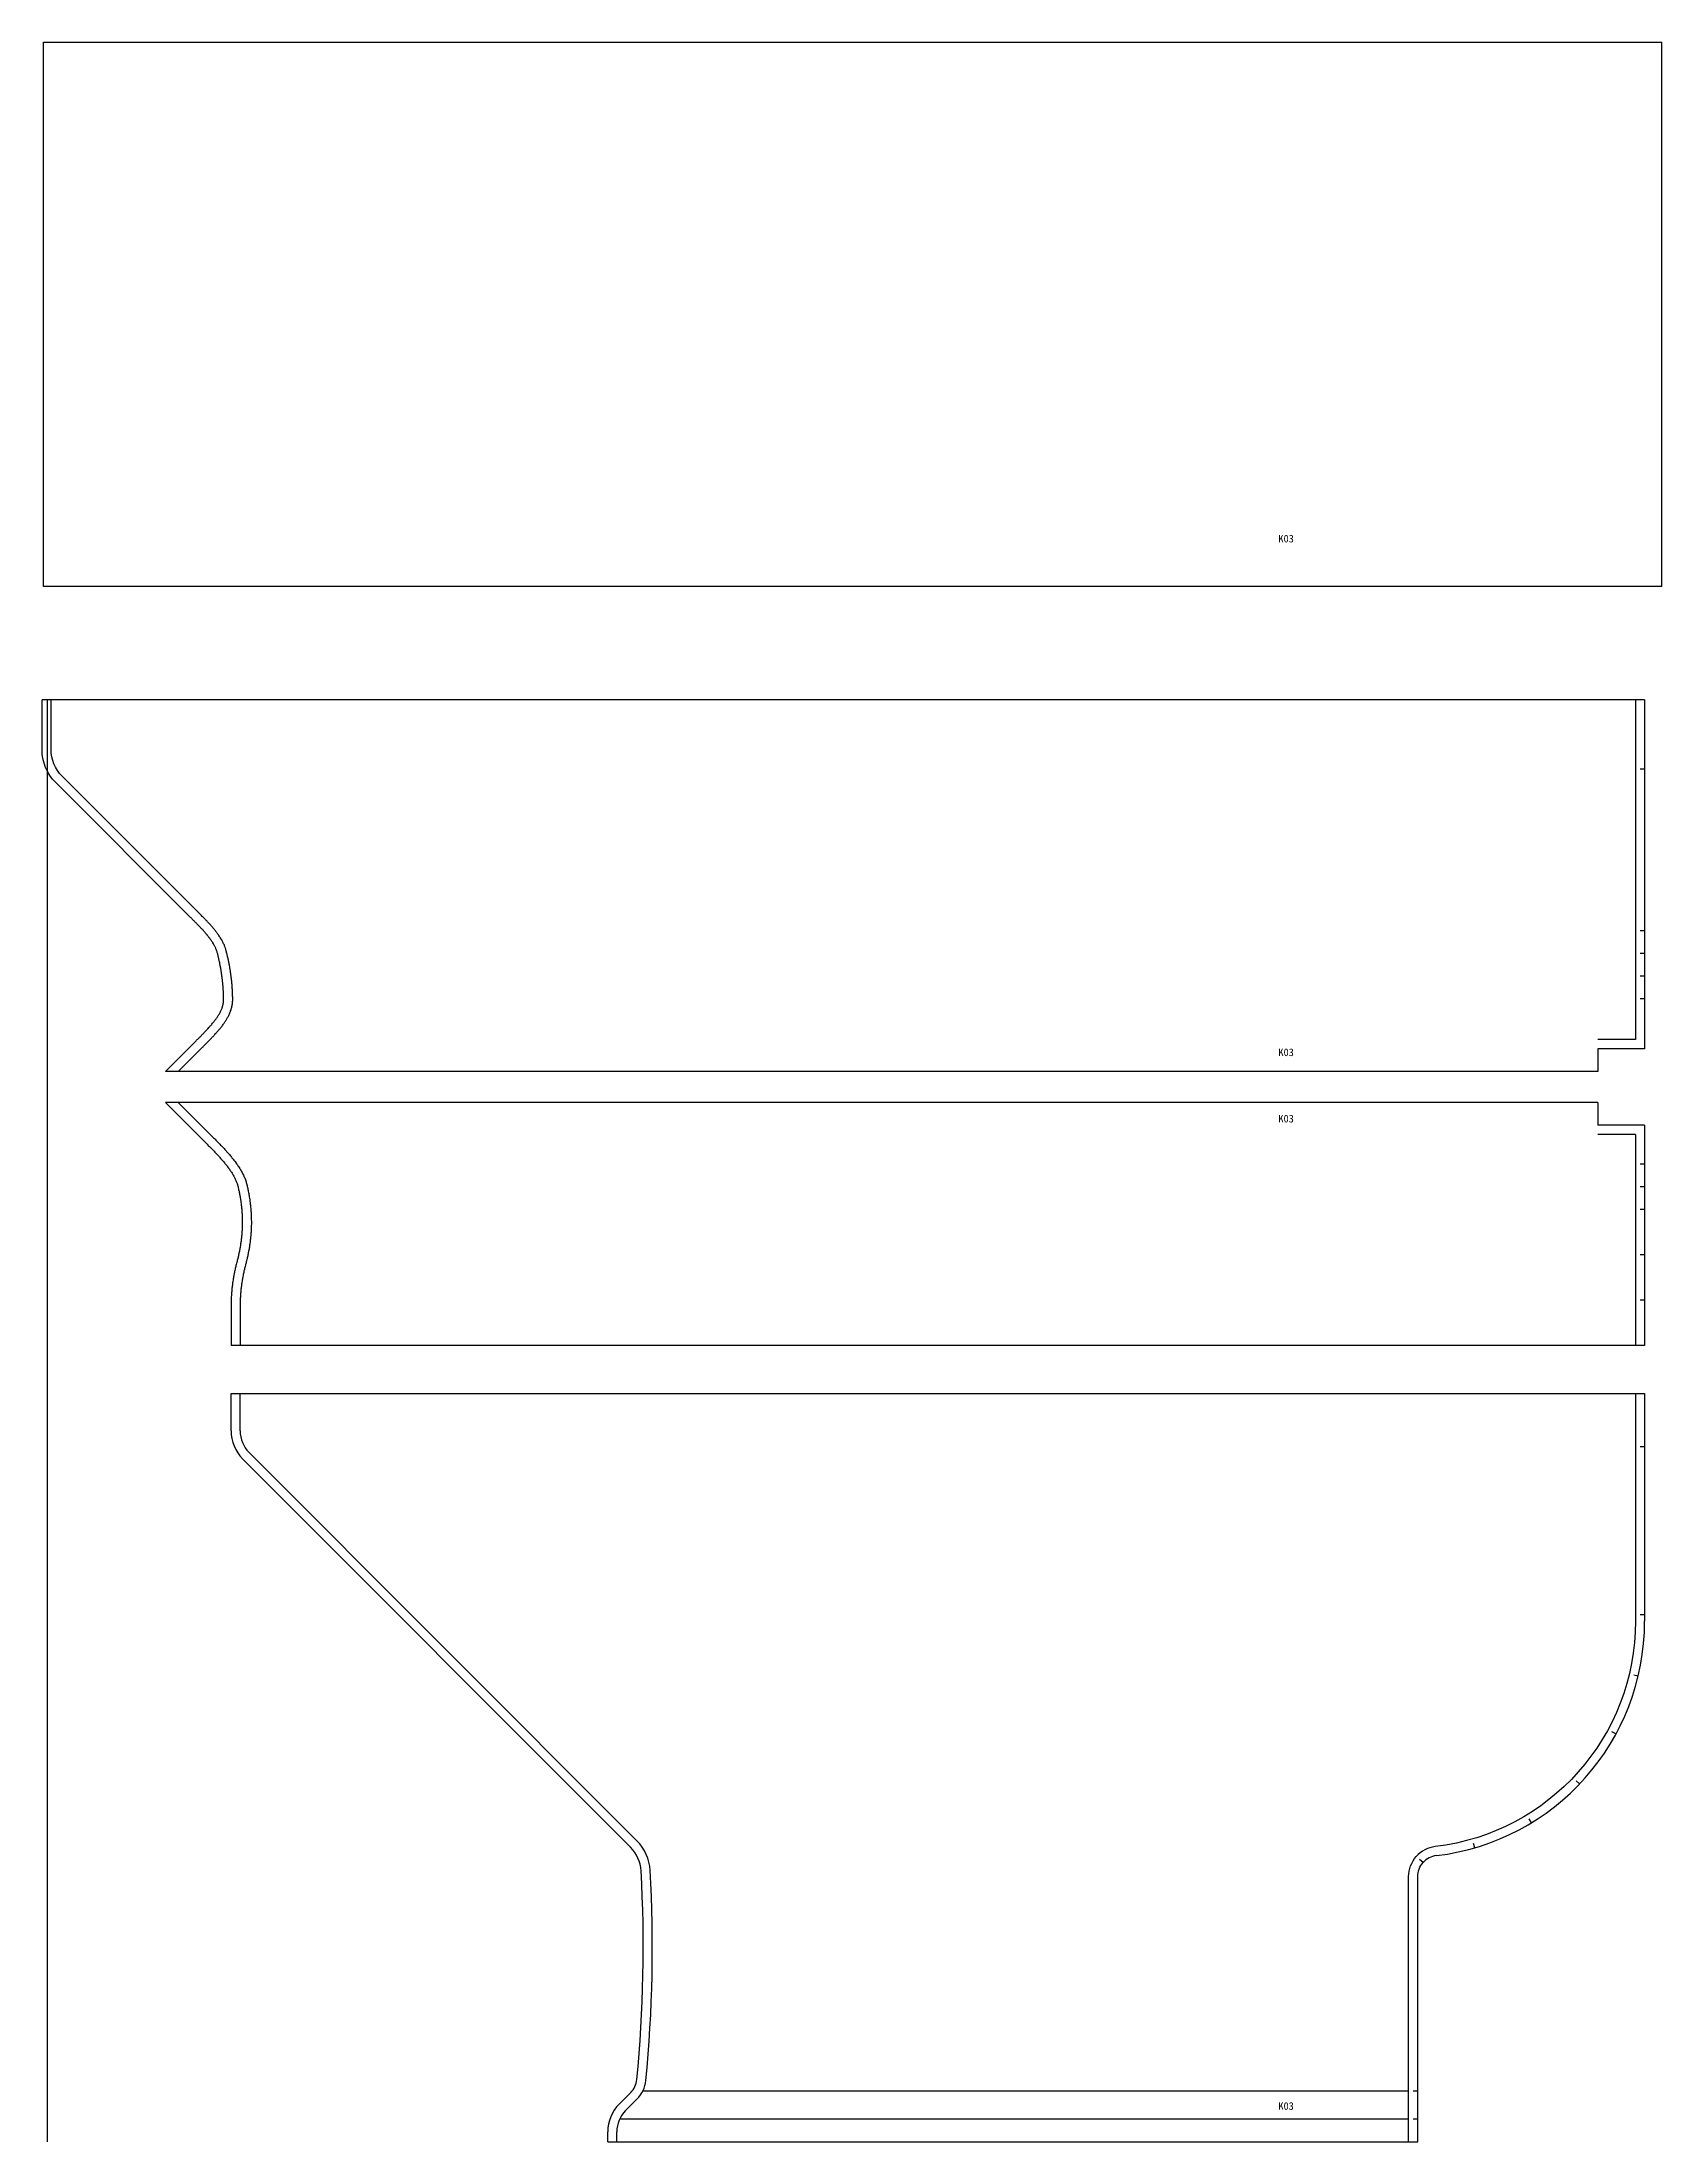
# Model space of a CAD drawing. Header units: millimetres. Extents: x 1211946 to 1266258, y -418433 to -400124.
# Drawn here: x 1259556 to 1261698, y -414255 to -411478 of the extents above; entities that cross this region are included whole.
import ezdxf

# ---------------------------------------------------------------- set-up
doc = ezdxf.new("R2010")
doc.units = ezdxf.units.MM
doc.header["$LTSCALE"] = 5
doc.layers.add('文字', color=7, linetype='Continuous')
doc.layers.add('缝头内线', color=1, linetype='Continuous')
doc.styles.add('宋体', font='')
doc.styles.get('宋体').set_extended_font_data('SimSun')

msp = doc.modelspace()

# ---------------------------------------------------------------- texts
at = {"layer": '文字', "color": 3, "char_height": 10, "attachment_point": 5, "style": '宋体'}
for insert in [(1261201.04, -412134.76), (1261201.04, -412814.01), (1261201.04, -412901.77), (1261201.04, -414207.41)]:
    msp.add_mtext('K03', dxfattribs=dict(at, insert=insert))

# ---------------------------------------------------------------- linework, layer by layer
for p, q in [((1259558.02, -412197.93), (1259558.02, -411477.93)), ((1259558.02, -411477.93), (1261698.02, -411477.93)), ((1261698.02, -412197.93), (1261698.02, -411477.93)), ((1261698.02, -412197.93), (1259558.02, -412197.93)), ((1261675.02, -412347.89), (1259556.02, -412347.89)), ((1261675.02, -412347.89), (1261675.02, -412809.13)), ((1261613.02, -412809.13), (1261613.02, -412839.28)), ((1261675.02, -412809.13), (1261613.02, -412809.13)), ((1261613.02, -412839.28), (1259719.19, -412839.28)), ((1261613.02, -412880.28), (1259719.19, -412880.28)), ((1261613.02, -412880.28), (1261613.02, -412910.44)), ((1261675.02, -412910.44), (1261613.02, -412910.44)), ((1261675.02, -412910.44), (1261675.02, -413201.68)), ((1261675.02, -413201.68), (1259806.02, -413201.68)), ((1259806.02, -413264.92), (1261675.02, -413264.92)), ((1261675.02, -413264.92), (1261675.02, -413566.32)), ((1260334.17, -413865.12), (1259821.22, -413351.39)), ((1260319.25, -414204.7), (1260334.46, -414189.49)), ((1260304.02, -414254.9), (1260304.02, -414241.47)), ((1260304.02, -414254.9), (1261375.02, -414254.9))]:
    msp.add_line(p, q)
at = {"color": 2}
for p, q in [((1261675.02, -412439.52), (1261669.02, -412439.52)), ((1261675.02, -412653.08), (1261669.02, -412653.08)), ((1261675.02, -412683.08), (1261669.02, -412683.08)), ((1261675.02, -412713.08), (1261669.02, -412713.08)), ((1261675.02, -412743.08), (1261669.02, -412743.08)), ((1261675.02, -412961.68), (1261669.02, -412961.68)), ((1261675.02, -412991.68), (1261669.02, -412991.68)), ((1261675.02, -413021.68), (1261669.02, -413021.68)), ((1261675.02, -413081.68), (1261669.02, -413081.68)), ((1261675.02, -413141.68), (1261669.02, -413141.68)), ((1261675.02, -413335.62), (1261669.02, -413335.62)), ((1261675.02, -413557.84), (1261669.02, -413557.84)), ((1261666.46, -413638.88), (1261660.63, -413637.49)), ((1261637.16, -413715.28), (1261631.89, -413712.41)), ((1261589.01, -413781.43), (1261584.66, -413777.29)), ((1261525.31, -413832.78), (1261522.19, -413827.66)), ((1261450.46, -413865.81), (1261448.78, -413860.05)), ((1261382.09, -413885.36), (1261377.6, -413881.37)), ((1261375.02, -414187.9), (1261369.02, -414187.9)), ((1261375.02, -414224.9), (1261369.02, -414224.9))]:
    msp.add_line(p, q, dxfattribs=at)
for points in [[(1259719.19, -412839.28), (1259759.67, -412798.79), (1259760.46, -412798), (1259761.26, -412797.21), (1259762.05, -412796.41), (1259762.84, -412795.62), (1259763.62, -412794.83), (1259764.4, -412794.05), (1259765.19, -412793.26), (1259765.6, -412792.84), (1259766.74, -412791.69), (1259767.51, -412790.9), (1259768.28, -412790.12), (1259769.04, -412789.33), (1259769.8, -412788.55), (1259770.56, -412787.76), (1259771.32, -412786.97), (1259772.06, -412786.19), (1259772.81, -412785.4), (1259773.55, -412784.61), (1259774.28, -412783.83), (1259775.01, -412783.04), (1259775.73, -412782.25), (1259776.67, -412781.21), (1259777.15, -412780.67), (1259777.86, -412779.87), (1259778.56, -412779.08), (1259779.25, -412778.29), (1259779.93, -412777.49), (1259780.6, -412776.7), (1259781.53, -412775.59), (1259781.93, -412775.1), (1259782.58, -412774.29), (1259783.22, -412773.49), (1259783.86, -412772.68), (1259784.48, -412771.88), (1259785.08, -412771.07), (1259785.77, -412770.14), (1259786.27, -412769.45), (1259786.85, -412768.64), (1259787.41, -412767.82), (1259787.96, -412767.01), (1259788.5, -412766.19), (1259789.03, -412765.36), (1259789.31, -412764.92), (1259790.04, -412763.72), (1259790.51, -412762.92), (1259790.97, -412762.1), (1259791.41, -412761.28), (1259791.85, -412760.45), (1259792.12, -412759.9), (1259792.65, -412758.81), (1259793.02, -412758.01), (1259793.37, -412757.19), (1259793.7, -412756.37), (1259794.03, -412755.53), (1259794.15, -412755.19), (1259794.59, -412753.91), (1259794.83, -412753.13), (1259795.06, -412752.32), (1259795.27, -412751.52), (1259795.48, -412750.62), (1259795.62, -412749.92), (1259795.77, -412749.12), (1259795.89, -412748.33), (1259795.98, -412747.59), (1259796.09, -412746.31), (1259796.11, -412746.03), (1259796.14, -412745.16), (1259796.15, -412744.27), (1259796.15, -412743.32), (1259796.14, -412742.3), (1259796.12, -412741.41), (1259796.09, -412740.14), (1259796.07, -412739.05), (1259796.04, -412737.97), (1259796, -412736.9), (1259795.95, -412735.63), (1259795.92, -412734.77), (1259795.87, -412733.7), (1259795.81, -412732.64), (1259795.75, -412731.57), (1259795.69, -412730.49), (1259795.65, -412729.94), (1259795.54, -412728.35), (1259795.46, -412727.29), (1259795.38, -412726.22), (1259795.29, -412725.15), (1259795.21, -412724.2), (1259795.1, -412723.02), (1259795, -412721.95), (1259794.89, -412720.89), (1259794.78, -412719.83), (1259794.63, -412718.46), (1259794.54, -412717.69), (1259794.41, -412716.63), (1259794.28, -412715.56), (1259794.15, -412714.5), (1259794.01, -412713.43), (1259793.91, -412712.75), (1259793.71, -412711.31), (1259793.56, -412710.25), (1259793.4, -412709.19), (1259793.24, -412708.13), (1259793.06, -412707.01), (1259792.9, -412706.01), (1259792.72, -412704.95), (1259792.54, -412703.89), (1259792.35, -412702.84), (1259792.07, -412701.26), (1259791.97, -412700.72), (1259791.77, -412699.66), (1259791.57, -412698.61), (1259791.36, -412697.55), (1259791.14, -412696.5), (1259790.94, -412695.53), (1259790.71, -412694.4), (1259790.48, -412693.35), (1259790.25, -412692.29), (1259790.02, -412691.24), (1259789.68, -412689.76), (1259789.53, -412689.14), (1259789.29, -412688.09), (1259789.04, -412687.04), (1259788.78, -412686.01), (1259788.53, -412684.98), (1259788.29, -412684.07), (1259788, -412682.96), (1259787.75, -412682.01), (1259787.48, -412681.1), (1259787.23, -412680.27), (1259786.8, -412678.99), (1259786.69, -412678.67), (1259786.38, -412677.85), (1259786.05, -412677.06), (1259785.7, -412676.26), (1259785.34, -412675.46), (1259784.8, -412674.36), (1259784.52, -412673.81), (1259784.09, -412672.97), (1259783.64, -412672.15), (1259783.17, -412671.32), (1259782.71, -412670.52), (1259781.98, -412669.32), (1259781.71, -412668.88), (1259781.17, -412668.05), (1259780.64, -412667.24), (1259780.09, -412666.42), (1259779.53, -412665.61), (1259778.95, -412664.8), (1259778.45, -412664.11), (1259777.76, -412663.17), (1259777.15, -412662.37), (1259776.53, -412661.56), (1259775.9, -412660.76), (1259775.26, -412659.96), (1259774.6, -412659.15), (1259774.2, -412658.66), (1259773.28, -412657.55), (1259772.61, -412656.76), (1259771.92, -412655.96), (1259771.23, -412655.17), (1259770.54, -412654.37), (1259769.83, -412653.58), (1259769.34, -412653.03), (1259768.4, -412652), (1259767.68, -412651.21), (1259766.95, -412650.42), (1259766.22, -412649.63), (1259765.48, -412648.85), (1259764.74, -412648.06), (1259763.99, -412647.28), (1259763.23, -412646.49), (1259762.48, -412645.7), (1259761.72, -412644.92), (1259760.95, -412644.13), (1259760.18, -412643.35), (1259759.41, -412642.56), (1259758.28, -412641.41), (1259757.86, -412640.99), (1259757.08, -412640.2), (1259756.29, -412639.41), (1259755.5, -412638.62), (1259754.72, -412637.83), (1259753.93, -412637.04), (1259753.14, -412636.25), (1259752.34, -412635.45), (1259574.18, -412457.29, -0.1989124), (1259556.02, -412413.45), (1259556.02, -412347.89)], [(1261375.02, -414254.9), (1261375.02, -413903.96, -0.1836328), (1261382.09, -413885.36, -0.1836328)]]:
    msp.add_lwpolyline(points, format="xyb")
for points in [[(1259719.19, -412880.28), (1259769.82, -412930.92), (1259770.76, -412931.85), (1259771.69, -412932.79), (1259772.62, -412933.72), (1259773.55, -412934.65), (1259774.47, -412935.58), (1259775.39, -412936.51), (1259776.32, -412937.43), (1259777.27, -412938.4), (1259778.15, -412939.29), (1259779.06, -412940.22), (1259779.97, -412941.14), (1259780.88, -412942.07), (1259781.78, -412943), (1259782.68, -412943.93), (1259783.57, -412944.85), (1259784.46, -412945.78), (1259785.35, -412946.71), (1259786.23, -412947.65), (1259787.11, -412948.58), (1259787.98, -412949.51), (1259788.84, -412950.45), (1259789.7, -412951.38), (1259790.56, -412952.32), (1259791.2, -412953.04), (1259792.25, -412954.2), (1259793.08, -412955.15), (1259793.9, -412956.09), (1259794.72, -412957.04), (1259795.54, -412957.99), (1259796.34, -412958.93), (1259797.38, -412960.19), (1259797.92, -412960.84), (1259798.7, -412961.81), (1259799.46, -412962.77), (1259800.22, -412963.73), (1259800.97, -412964.7), (1259801.7, -412965.67), (1259802.43, -412966.65), (1259802.78, -412967.13), (1259803.85, -412968.61), (1259804.53, -412969.58), (1259805.2, -412970.56), (1259805.86, -412971.55), (1259806.49, -412972.52), (1259807.39, -412973.94), (1259807.73, -412974.5), (1259808.33, -412975.51), (1259808.91, -412976.51), (1259809.48, -412977.51), (1259810.02, -412978.52), (1259810.56, -412979.54), (1259811.02, -412980.45), (1259811.56, -412981.56), (1259812.02, -412982.56), (1259812.46, -412983.57), (1259812.88, -412984.56), (1259813.26, -412985.54), (1259813.67, -412986.65), (1259813.97, -412987.52), (1259814.29, -412988.55), (1259814.61, -412989.6), (1259814.91, -412990.69), (1259815.2, -412991.81), (1259815.5, -412993.01), (1259815.76, -412994.12), (1259816.03, -412995.31), (1259816.29, -412996.51), (1259816.54, -412997.72), (1259816.79, -412998.94), (1259817, -413000.01), (1259817.27, -413001.42), (1259817.5, -413002.65), (1259817.73, -413003.89), (1259817.94, -413005.12), (1259818.15, -413006.36), (1259818.28, -413007.15), (1259818.55, -413008.82), (1259818.73, -413010.04), (1259818.91, -413011.27), (1259819.07, -413012.5), (1259819.3, -413014.27), (1259819.39, -413014.98), (1259819.54, -413016.22), (1259819.67, -413017.46), (1259819.81, -413018.7), (1259819.93, -413019.94), (1259820.06, -413021.36), (1259820.15, -413022.42), (1259820.25, -413023.66), (1259820.34, -413024.9), (1259820.42, -413026.14), (1259820.5, -413027.39), (1259820.56, -413028.44), (1259820.62, -413029.87), (1259820.68, -413031.11), (1259820.72, -413032.36), (1259820.75, -413033.6), (1259820.78, -413034.85), (1259820.79, -413035.52), (1259820.81, -413037.34), (1259820.82, -413038.58), (1259820.81, -413039.82), (1259820.8, -413041.06), (1259820.77, -413042.63), (1259820.75, -413043.55), (1259820.71, -413044.8), (1259820.67, -413046.04), (1259820.61, -413047.28), (1259820.55, -413048.53), (1259820.49, -413049.71), (1259820.41, -413051.01), (1259820.32, -413052.25), (1259820.23, -413053.49), (1259820.13, -413054.74), (1259820.02, -413055.98), (1259819.95, -413056.79), (1259819.78, -413058.46), (1259819.65, -413059.69), (1259819.51, -413060.93), (1259819.36, -413062.16), (1259819.14, -413063.92), (1259819.04, -413064.64), (1259818.87, -413065.88), (1259818.69, -413067.11), (1259818.51, -413068.35), (1259818.31, -413069.57), (1259818.08, -413071.01), (1259817.9, -413072.03), (1259817.69, -413073.27), (1259817.46, -413074.5), (1259817.23, -413075.73), (1259816.99, -413076.96), (1259816.75, -413078.13), (1259816.49, -413079.42), (1259816.23, -413080.64), (1259815.97, -413081.85), (1259815.69, -413083.06), (1259815.41, -413084.27), (1259815.19, -413085.2), (1259814.82, -413086.68), (1259814.51, -413087.9), (1259814.19, -413089.15), (1259813.86, -413090.42), (1259813.52, -413091.71), (1259813.29, -413092.6), (1259812.85, -413094.35), (1259812.52, -413095.69), (1259812.19, -413097.03), (1259811.87, -413098.39), (1259811.56, -413099.73), (1259811.39, -413100.49), (1259810.95, -413102.46), (1259810.66, -413103.84), (1259810.38, -413105.21), (1259810.11, -413106.58), (1259809.76, -413108.41), (1259809.59, -413109.33), (1259809.34, -413110.69), (1259809.1, -413112.07), (1259808.87, -413113.44), (1259808.65, -413114.82), (1259808.41, -413116.37), (1259808.24, -413117.59), (1259808.04, -413118.97), (1259807.85, -413120.35), (1259807.68, -413121.74), (1259807.51, -413123.13), (1259807.37, -413124.35), (1259807.2, -413125.91), (1259807.06, -413127.3), (1259806.92, -413128.7), (1259806.8, -413130.09), (1259806.68, -413131.47), (1259806.62, -413132.32), (1259806.48, -413134.26), (1259806.39, -413135.66), (1259806.31, -413137.07), (1259806.24, -413138.49), (1259806.17, -413140.31), (1259806.14, -413141.32), (1259806.1, -413142.71), (1259806.07, -413144.09), (1259806.05, -413145.46), (1259806.03, -413146.81), (1259806.02, -413148.2), (1259806.02, -413201.68)], [(1259806.02, -413314.65), (1259806.02, -413264.92)]]:
    msp.add_lwpolyline(points)
for centre, radius, start, end in [((1259858.02, -413314.65), 52, 180, 224.95623), ((1261363.02, -413566.32), 312, 276.75633, 0), ((1260300.2, -413899.04), 48, 3.25395, 44.95623), ((1261403.02, -413903.96), 28, 96.75633, 138.37816), ((1258557.02, -413998.14), 1793.99, 354.42556, 3.25395), ((1260314.66, -414169.69), 28, 315, 354.42556), ((1260356.02, -414241.47), 52, 135, 180)]:
    msp.add_arc(centre, radius, start, end)
at = {"layer": '缝头内线', "color": 1, "ltscale": 2}
for p, q in [((1259563.02, -412347.89), (1259563.02, -414254.9)), ((1261663.02, -412347.89), (1261663.02, -412797.13)), ((1261663.02, -412797.13), (1261613.02, -412797.13)), ((1261663.02, -412922.44), (1261613.02, -412922.44)), ((1261663.02, -412922.44), (1261663.02, -413201.68)), ((1261663.02, -413264.92), (1261663.02, -413557.84)), ((1260342.66, -413856.64), (1259829.71, -413342.91)), ((1260327.73, -414213.19), (1260342.95, -414197.97)), ((1261363.02, -414187.9), (1260350.28, -414187.9)), ((1260316.02, -414254.9), (1260316.02, -414241.47)), ((1261363.02, -414224.9), (1260319.61, -414224.9))]:
    msp.add_line(p, q, dxfattribs=at)
for points in [[(1259736.16, -412839.28), (1259768.15, -412807.28), (1259768.95, -412806.48), (1259769.74, -412805.69), (1259770.54, -412804.89), (1259771.33, -412804.1), (1259772.13, -412803.3), (1259772.92, -412802.5), (1259773.71, -412801.7), (1259774.14, -412801.27), (1259775.29, -412800.1), (1259776.08, -412799.3), (1259776.87, -412798.5), (1259777.65, -412797.69), (1259778.43, -412796.88), (1259779.21, -412796.07), (1259779.99, -412795.26), (1259780.77, -412794.45), (1259781.54, -412793.63), (1259782.31, -412792.81), (1259783.08, -412791.99), (1259783.84, -412791.16), (1259784.6, -412790.33), (1259785.58, -412789.25), (1259786.11, -412788.66), (1259786.85, -412787.82), (1259787.6, -412786.98), (1259788.33, -412786.13), (1259789.07, -412785.27), (1259789.79, -412784.42), (1259790.77, -412783.24), (1259791.23, -412782.68), (1259791.94, -412781.81), (1259792.64, -412780.93), (1259793.33, -412780.05), (1259794.02, -412779.15), (1259794.7, -412778.26), (1259795.46, -412777.23), (1259796.03, -412776.44), (1259796.68, -412775.53), (1259797.32, -412774.6), (1259797.95, -412773.67), (1259798.57, -412772.73), (1259799.17, -412771.78), (1259799.53, -412771.22), (1259800.35, -412769.86), (1259800.91, -412768.89), (1259801.47, -412767.91), (1259802, -412766.92), (1259802.52, -412765.93), (1259802.89, -412765.21), (1259803.51, -412763.9), (1259803.98, -412762.88), (1259804.43, -412761.85), (1259804.85, -412760.81), (1259805.26, -412759.76), (1259805.47, -412759.2), (1259806, -412757.63), (1259806.33, -412756.56), (1259806.64, -412755.47), (1259806.92, -412754.39), (1259807.2, -412753.19), (1259807.41, -412752.19), (1259807.61, -412751.08), (1259807.78, -412749.96), (1259807.91, -412748.85), (1259808.06, -412747.18), (1259808.09, -412746.61), (1259808.14, -412745.48), (1259808.15, -412744.36), (1259808.15, -412743.23), (1259808.14, -412742.11), (1259808.12, -412741.17), (1259808.09, -412739.86), (1259808.06, -412738.73), (1259808.03, -412737.61), (1259807.99, -412736.48), (1259807.94, -412735.15), (1259807.91, -412734.24), (1259807.85, -412733.11), (1259807.79, -412731.99), (1259807.73, -412730.87), (1259807.66, -412729.75), (1259807.62, -412729.14), (1259807.51, -412727.5), (1259807.43, -412726.38), (1259807.34, -412725.26), (1259807.25, -412724.14), (1259807.16, -412723.13), (1259807.05, -412721.9), (1259806.94, -412720.78), (1259806.83, -412719.66), (1259806.71, -412718.54), (1259806.55, -412717.12), (1259806.46, -412716.3), (1259806.33, -412715.19), (1259806.19, -412714.07), (1259806.05, -412712.96), (1259805.9, -412711.84), (1259805.8, -412711.11), (1259805.59, -412709.61), (1259805.43, -412708.5), (1259805.27, -412707.39), (1259805.09, -412706.28), (1259804.91, -412705.1), (1259804.74, -412704.06), (1259804.55, -412702.95), (1259804.36, -412701.84), (1259804.17, -412700.73), (1259803.87, -412699.09), (1259803.76, -412698.52), (1259803.56, -412697.41), (1259803.34, -412696.31), (1259803.13, -412695.2), (1259802.9, -412694.1), (1259802.69, -412693.08), (1259802.44, -412691.9), (1259802.21, -412690.8), (1259801.97, -412689.7), (1259801.72, -412688.6), (1259801.37, -412687.07), (1259801.22, -412686.41), (1259800.96, -412685.32), (1259800.7, -412684.22), (1259800.43, -412683.13), (1259800.16, -412682.04), (1259799.91, -412681.06), (1259799.6, -412679.86), (1259799.3, -412678.78), (1259798.99, -412677.69), (1259798.66, -412676.62), (1259798.14, -412675.05), (1259797.94, -412674.49), (1259797.53, -412673.44), (1259797.11, -412672.4), (1259796.66, -412671.37), (1259796.19, -412670.34), (1259795.56, -412669.04), (1259795.2, -412668.32), (1259794.68, -412667.32), (1259794.14, -412666.34), (1259793.59, -412665.36), (1259793.02, -412664.38), (1259792.2, -412663.03), (1259791.85, -412662.47), (1259791.24, -412661.52), (1259790.62, -412660.58), (1259789.99, -412659.65), (1259789.35, -412658.72), (1259788.7, -412657.8), (1259788.13, -412657.02), (1259787.37, -412655.99), (1259786.69, -412655.09), (1259786.01, -412654.2), (1259785.31, -412653.32), (1259784.61, -412652.44), (1259783.9, -412651.56), (1259783.45, -412651.01), (1259782.47, -412649.83), (1259781.74, -412648.97), (1259781.01, -412648.12), (1259780.27, -412647.27), (1259779.53, -412646.43), (1259778.78, -412645.58), (1259778.25, -412645), (1259777.27, -412643.92), (1259776.51, -412643.09), (1259775.75, -412642.26), (1259774.98, -412641.44), (1259774.21, -412640.62), (1259773.44, -412639.8), (1259772.67, -412638.99), (1259771.89, -412638.17), (1259771.11, -412637.36), (1259770.32, -412636.56), (1259769.54, -412635.75), (1259768.75, -412634.95), (1259767.96, -412634.14), (1259766.81, -412632.98), (1259766.38, -412632.54), (1259765.59, -412631.74), (1259764.8, -412630.95), (1259764.01, -412630.15), (1259763.21, -412629.35), (1259762.42, -412628.56), (1259761.62, -412627.76), (1259760.83, -412626.97), (1259582.66, -412448.8, -0.1989124), (1259568.02, -412413.45), (1259568.02, -412347.89)], [(1261663.02, -413557.84), (1261663.02, -413566.32, -0.3800824), (1261398.31, -413864.23, 0.1836328), (1261373.12, -413877.39)], [(1261363.02, -414254.9), (1261363.02, -413903.96, -0.1836328), (1261373.12, -413877.39)]]:
    msp.add_lwpolyline(points, format="xyb", dxfattribs=at)
for points in [[(1259736.16, -412880.28), (1259778.31, -412922.44), (1259779.24, -412923.37), (1259780.17, -412924.3), (1259781.11, -412925.24), (1259782.04, -412926.17), (1259782.97, -412927.11), (1259783.91, -412928.05), (1259784.84, -412928.98), (1259785.81, -412929.96), (1259786.7, -412930.86), (1259787.62, -412931.81), (1259788.55, -412932.75), (1259789.47, -412933.69), (1259790.39, -412934.64), (1259791.31, -412935.59), (1259792.23, -412936.54), (1259793.14, -412937.49), (1259794.05, -412938.45), (1259794.96, -412939.41), (1259795.87, -412940.38), (1259796.77, -412941.34), (1259797.66, -412942.31), (1259798.56, -412943.29), (1259799.45, -412944.26), (1259800.13, -412945.02), (1259801.21, -412946.23), (1259802.09, -412947.22), (1259802.96, -412948.21), (1259803.82, -412949.21), (1259804.68, -412950.22), (1259805.53, -412951.23), (1259806.63, -412952.55), (1259807.22, -412953.26), (1259808.05, -412954.29), (1259808.87, -412955.32), (1259809.69, -412956.36), (1259810.5, -412957.41), (1259811.3, -412958.46), (1259812.09, -412959.52), (1259812.49, -412960.07), (1259813.63, -412961.66), (1259814.39, -412962.75), (1259815.14, -412963.84), (1259815.87, -412964.94), (1259816.59, -412966.04), (1259817.58, -412967.6), (1259818, -412968.29), (1259818.67, -412969.42), (1259819.34, -412970.56), (1259819.98, -412971.72), (1259820.61, -412972.88), (1259821.23, -412974.05), (1259821.77, -412975.13), (1259822.4, -412976.42), (1259822.96, -412977.62), (1259823.49, -412978.83), (1259824, -412980.05), (1259824.48, -412981.28), (1259824.99, -412982.66), (1259825.37, -412983.77), (1259825.77, -412985.03), (1259826.14, -412986.3), (1259826.49, -412987.57), (1259826.83, -412988.85), (1259827.16, -412990.19), (1259827.45, -412991.42), (1259827.74, -412992.71), (1259828.02, -412994), (1259828.3, -412995.29), (1259828.56, -412996.59), (1259828.78, -412997.71), (1259829.06, -412999.18), (1259829.31, -413000.48), (1259829.54, -413001.78), (1259829.77, -413003.08), (1259829.99, -413004.38), (1259830.13, -413005.24), (1259830.41, -413006.99), (1259830.6, -413008.3), (1259830.79, -413009.61), (1259830.97, -413010.92), (1259831.21, -413012.77), (1259831.3, -413013.54), (1259831.46, -413014.85), (1259831.6, -413016.17), (1259831.74, -413017.48), (1259831.87, -413018.79), (1259832.01, -413020.3), (1259832.11, -413021.43), (1259832.21, -413022.74), (1259832.31, -413024.06), (1259832.4, -413025.38), (1259832.48, -413026.7), (1259832.54, -413027.82), (1259832.61, -413029.34), (1259832.67, -413030.66), (1259832.71, -413031.98), (1259832.75, -413033.3), (1259832.78, -413034.62), (1259832.79, -413035.35), (1259832.81, -413037.26), (1259832.82, -413038.59), (1259832.81, -413039.91), (1259832.8, -413041.23), (1259832.77, -413042.88), (1259832.74, -413043.87), (1259832.7, -413045.19), (1259832.66, -413046.51), (1259832.6, -413047.83), (1259832.54, -413049.15), (1259832.47, -413050.41), (1259832.38, -413051.79), (1259832.29, -413053.11), (1259832.19, -413054.43), (1259832.09, -413055.74), (1259831.97, -413057.06), (1259831.89, -413057.94), (1259831.72, -413059.69), (1259831.58, -413061), (1259831.43, -413062.32), (1259831.27, -413063.63), (1259831.04, -413065.46), (1259830.93, -413066.25), (1259830.75, -413067.56), (1259830.56, -413068.87), (1259830.37, -413070.17), (1259830.16, -413071.48), (1259829.91, -413072.99), (1259829.73, -413074.09), (1259829.5, -413075.39), (1259829.26, -413076.69), (1259829.01, -413077.98), (1259828.76, -413079.28), (1259828.51, -413080.52), (1259828.24, -413081.87), (1259827.96, -413083.16), (1259827.68, -413084.46), (1259827.39, -413085.74), (1259827.09, -413087.03), (1259826.85, -413088.05), (1259826.46, -413089.6), (1259826.14, -413090.88), (1259825.81, -413092.16), (1259825.47, -413093.44), (1259825.14, -413094.72), (1259824.92, -413095.57), (1259824.49, -413097.28), (1259824.17, -413098.56), (1259823.86, -413099.84), (1259823.55, -413101.13), (1259823.25, -413102.42), (1259823.1, -413103.1), (1259822.68, -413105), (1259822.41, -413106.29), (1259822.14, -413107.58), (1259821.88, -413108.88), (1259821.55, -413110.63), (1259821.39, -413111.48), (1259821.16, -413112.78), (1259820.93, -413114.08), (1259820.72, -413115.38), (1259820.51, -413116.69), (1259820.28, -413118.16), (1259820.11, -413119.3), (1259819.93, -413120.61), (1259819.75, -413121.92), (1259819.58, -413123.23), (1259819.42, -413124.54), (1259819.29, -413125.69), (1259819.13, -413127.17), (1259819, -413128.48), (1259818.87, -413129.8), (1259818.75, -413131.11), (1259818.65, -413132.43), (1259818.58, -413133.21), (1259818.45, -413135.07), (1259818.37, -413136.38), (1259818.29, -413137.7), (1259818.23, -413139.02), (1259818.16, -413140.74), (1259818.13, -413141.66), (1259818.1, -413142.98), (1259818.07, -413144.31), (1259818.05, -413145.63), (1259818.03, -413146.95), (1259818.02, -413148.27), (1259818.02, -413201.68)], [(1259818.02, -413314.65), (1259818.02, -413264.92)]]:
    msp.add_lwpolyline(points, dxfattribs=at)
for centre, radius, start, end in [((1259858.02, -413314.65), 40, 180, 224.95623), ((1260300.2, -413899.04), 60, 3.25395, 44.95623), ((1258557.02, -413998.14), 1805.99, 354.42556, 3.25395), ((1260314.66, -414169.69), 40, 315, 354.42556), ((1260356.02, -414241.47), 40, 135, 180)]:
    msp.add_arc(centre, radius, start, end, dxfattribs=at)

msp.set_redraw_order([(e.dxf.handle, doc.entitydb.next_handle()) for e in msp.query("TEXT MTEXT ATTDEF DIMENSION ARC_DIMENSION")])  # texts and dimensions are drawn at this point

doc.saveas('drawing.dxf')
